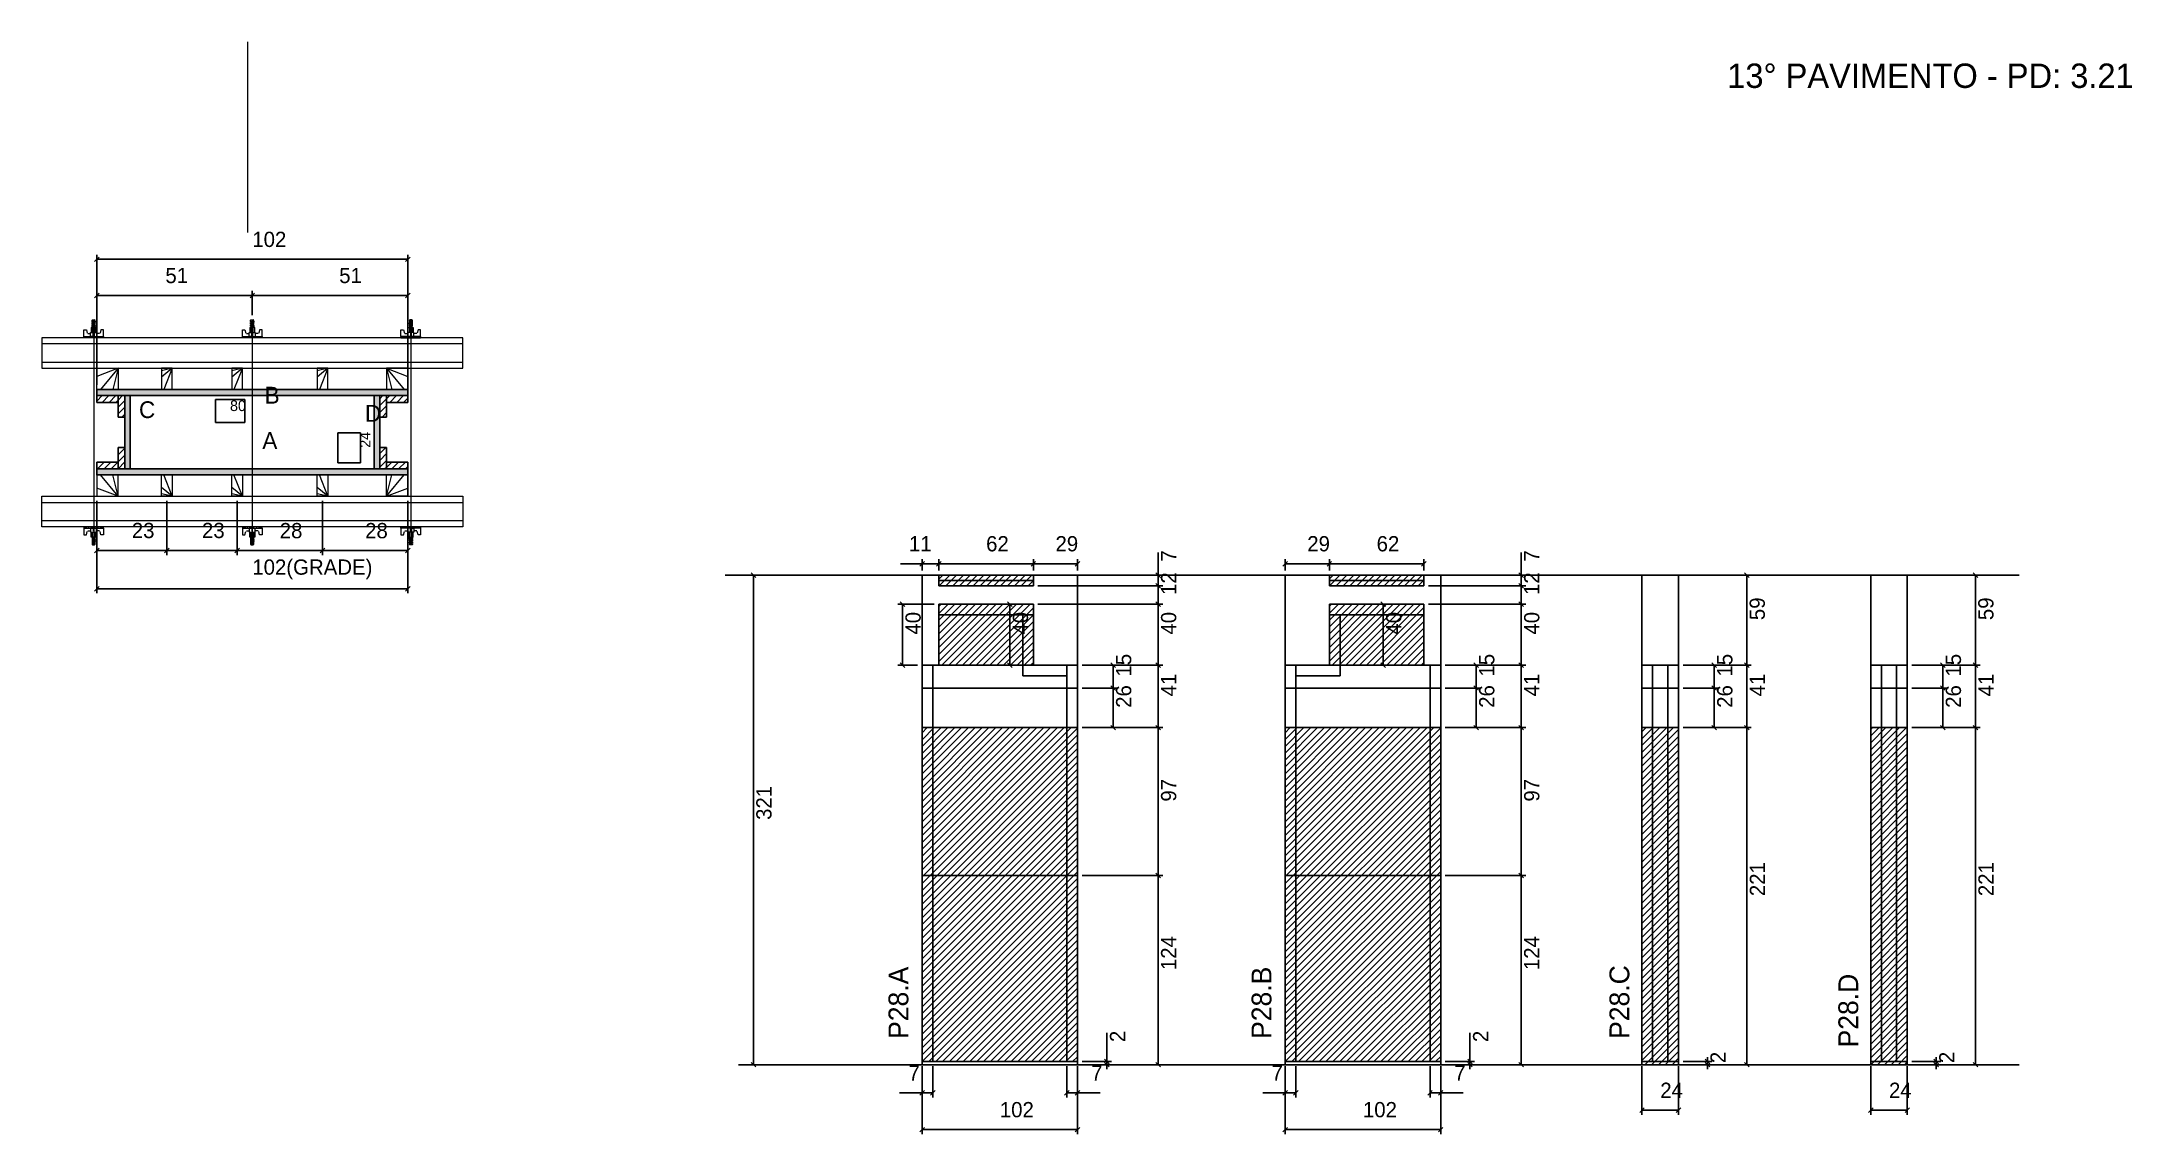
# Model space of a CAD drawing. Header units: metres. Extents: x 2891 to 4262, y 2954 to 3670.
import ezdxf

# ---------------------------------------------------------------- set-up
doc = ezdxf.new("R2010")
doc.units = ezdxf.units.M
for name, color, linetype in [('CHAPA', 7, 'Continuous'), ('COTA', 7, 'Continuous'), ('Hachura', 7, 'Continuous'), ('Madeira', 7, 'Continuous'), ('NIVEL 2° PAV.', 7, 'Continuous'), ('NOMENCLATURA', 7, 'Continuous'), ('Nível', 7, 'Continuous'), ('Painéis', 7, 'Continuous'), ('Perfil Metálico', 7, 'Continuous'), ('SARR_2.2x7', 7, 'Continuous'), ('SARRAFO', 7, 'Continuous'), ('Texto Seção', 7, 'Continuous'), ('TEXTO_GERAL', 7, 'Continuous')]:
    doc.layers.add(name, color=color, linetype=linetype)

msp = doc.modelspace()

# ---------------------------------------------------------------- texts
at = {"color": 240, "lineweight": 25}
for s, p in [('7', (3873, 3329.1)), ('12', (3873, 3307.2))]:
    msp.add_text(s, height=10, rotation=90, dxfattribs=at).set_placement(p)
at = {"layer": 'COTA', "color": 241, "lineweight": 25}
for s, p in [('102', (3029, 3535.4)), ('51', (2972, 3511.7)), ('51', (3086, 3511.7)), ('23', (2950, 3344.5)), ('23', (2996, 3344.5)), ('28', (3047, 3344.4)), ('28', (3103, 3344.4)), ('102(GRADE)', (3029, 3320.5))]:
    msp.add_text(s, height=10, dxfattribs=at).set_placement(p)
at = {"layer": 'COTA', "color": 1, "lineweight": 25}
msp.add_text('80', height=7, dxfattribs=at).set_placement((3014.4, 3427.8))
msp.add_text('24', height=7, rotation=90, dxfattribs=at).set_placement((3106.5, 3403.7))
at = {"layer": 'COTA', "color": 240, "lineweight": 25}
for s, p in [('11', (3459.6, 3335.8)), ('62', (3510.2, 3335.8)), ('29', (3555.7, 3335.8)), ('29', (3720.8, 3335.8)), ('62', (3766.3, 3335.8)), ('7', (3459.3, 2988.8)), ('7', (3579.1, 2988.8)), ('7', (3697.4, 2988.8)), ('7', (3817.2, 2988.8)), ('102', (3519.2, 2964.7)), ('102', (3757.3, 2964.7)), ('24', (3952.3, 2977.4)), ('24', (4102.3, 2977.4))]:
    msp.add_text(s, height=10, dxfattribs=at).set_placement(p)
for s, p in [('7', (3634.9, 3329.1)), ('12', (3634.9, 3307.2)), ('59', (4020.9, 3290.7)), ('59', (4170.8, 3290.7)), ('40', (3467.3, 3281.2)), ('40', (3537.7, 3281.2)), ('40', (3634.9, 3281.2)), ('40', (3782.5, 3281.2)), ('40', (3873, 3281.2)), ('97', (3634.9, 3171.7)), ('97', (3873, 3171.7)), ('221', (4021, 3109.7)), ('221', (4170.9, 3109.7)), ('124', (3634.9, 3061.2)), ('124', (3873, 3061.2)), ('2', (3601.4, 3014)), ('2', (3839.5, 3014)), ('2', (3995.2, 3000.2)), ('2', (4145.2, 3000.2))]:
    msp.add_text(s, height=10, rotation=90, dxfattribs=at).set_placement(p)
at = {"layer": 'NIVEL 2° PAV.', "color": 240, "lineweight": 25}
msp.add_text('321', height=10, rotation=90, dxfattribs=at).set_placement((3369.5, 3159.7))
at = {"layer": 'NOMENCLATURA', "color": 2, "lineweight": 25}
msp.add_text('13° PAVIMENTO - PD: 3.21', height=16, dxfattribs=at).set_placement((3996.2, 3639.7))
at = {"layer": 'Painéis', "color": 240, "lineweight": 25}
for s, p in [('15', (3605.4, 3253.7)), ('15', (3843.5, 3253.7)), ('15', (3999.6, 3253.7)), ('15', (4149.5, 3253.7)), ('41', (3634.9, 3240.7)), ('41', (3873, 3240.7)), ('41', (4020.9, 3240.7)), ('41', (4170.9, 3240.7)), ('26', (3605.4, 3233.2)), ('26', (3843.5, 3233.2)), ('26', (3999.6, 3233.2)), ('26', (4149.5, 3233.2))]:
    msp.add_text(s, height=10, rotation=90, dxfattribs=at).set_placement(p)
at = {"layer": 'Texto Seção', "color": 7, "lineweight": 15}
for s, p in [('P28.A', (3459.2, 3016.1)), ('P28.B', (3697.3, 3016.1)), ('P28.C', (3932, 3016.1)), ('P28.D', (4082.1, 3010.5))]:
    msp.add_text(s, height=13, rotation=90, dxfattribs=at).set_placement(p)
at = {"layer": 'TEXTO_GERAL', "color": 7, "lineweight": 25}
for s, p in [('B', (3037.1, 3432.7)), ('C', (2954.7, 3423.2)), ('D', (3102.9, 3420.8)), ('A', (3035.6, 3403))]:
    msp.add_text(s, height=11, dxfattribs=at).set_placement(p)

# ---------------------------------------------------------------- hatches: boundary and pattern name
at = {"layer": 'COTA'}
h = msp.add_hatch(dxfattribs=at)
h.set_pattern_fill('AR-CONC')
h.paths.add_polyline_path([(3940.3, 3261.2), (3964.3, 3261.2), (3964.3, 3320.2), (3940.3, 3320.2), (3940.3, 3261.2)])
h = msp.add_hatch(dxfattribs=at)
h.set_pattern_fill('AR-CONC')
h.paths.add_polyline_path([(4090.3, 3261.2), (4114.3, 3261.2), (4114.3, 3320.2), (4090.3, 3320.2), (4090.3, 3261.2)])
at = {"layer": 'Hachura'}
h = msp.add_hatch(color=7, dxfattribs=at)
h.dxf.hatch_style = 1
h.paths.add_polyline_path([(2927, 3437.9), (2927, 3441.9), (3131, 3441.9), (3131, 3437.9), (2927, 3437.9)])
h = msp.add_hatch(color=7, dxfattribs=at)
h.dxf.hatch_style = 1
h.paths.add_polyline_path([(2927, 3437.9), (2927, 3441.9), (3131, 3441.9), (3131, 3437.9), (2927, 3437.9)])
h = msp.add_hatch(dxfattribs=at)
h.set_pattern_fill('ANSI31')
h.paths.add_polyline_path([(2941, 3437.9), (2941, 3433.5), (2927, 3433.5), (2927, 3437.9), (2941, 3437.9)])
h = msp.add_hatch(dxfattribs=at)
h.set_pattern_fill('ANSI31')
h.paths.add_polyline_path([(2945.4, 3437.9), (2941, 3437.9), (2941, 3423.9), (2945.4, 3423.9), (2945.4, 3437.9)])
h = msp.add_hatch(color=7, dxfattribs=at)
h.dxf.hatch_style = 1
h.paths.add_polyline_path([(2949, 3437.9), (2945.4, 3437.9), (2945.4, 3389.9), (2949, 3389.9), (2949, 3437.9)])
h = msp.add_hatch(color=7, dxfattribs=at)
h.dxf.hatch_style = 1
h.paths.add_polyline_path([(2949, 3437.9), (2945.4, 3437.9), (2945.4, 3389.9), (2949, 3389.9), (2949, 3437.9)])
h = msp.add_hatch(color=7, dxfattribs=at)
h.dxf.hatch_style = 1
h.paths.add_polyline_path([(3112.6, 3437.9), (3109, 3437.9), (3109, 3389.9), (3112.6, 3389.9), (3112.6, 3437.9)])
h = msp.add_hatch(color=7, dxfattribs=at)
h.dxf.hatch_style = 1
h.paths.add_polyline_path([(3112.6, 3437.9), (3109, 3437.9), (3109, 3389.9), (3112.6, 3389.9), (3112.6, 3437.9)])
h = msp.add_hatch(dxfattribs=at)
h.set_pattern_fill('ANSI31')
h.paths.add_polyline_path([(3117, 3437.9), (3112.6, 3437.9), (3112.6, 3423.9), (3117, 3423.9), (3117, 3437.9)])
h = msp.add_hatch(dxfattribs=at)
h.set_pattern_fill('ANSI31')
h.paths.add_polyline_path([(3117, 3437.9), (3117, 3433.5), (3131, 3433.5), (3131, 3437.9), (3117, 3437.9)])
h = msp.add_hatch(dxfattribs=at)
h.set_pattern_fill('ANSI31')
h.paths.add_polyline_path([(2945.4, 3389.9), (2941, 3389.9), (2941, 3403.9), (2945.4, 3403.9), (2945.4, 3389.9)])
h = msp.add_hatch(dxfattribs=at)
h.set_pattern_fill('ANSI31')
h.paths.add_polyline_path([(3117, 3389.9), (3112.6, 3389.9), (3112.6, 3403.9), (3117, 3403.9), (3117, 3389.9)])
h = msp.add_hatch(dxfattribs=at)
h.set_pattern_fill('ANSI31')
h.paths.add_polyline_path([(2941, 3389.9), (2941, 3394.3), (2927, 3394.3), (2927, 3389.9), (2941, 3389.9)])
h = msp.add_hatch(color=7, dxfattribs=at)
h.dxf.hatch_style = 1
h.paths.add_polyline_path([(2927, 3389.9), (2927, 3385.9), (3131, 3385.9), (3131, 3389.9), (2927, 3389.9)])
h = msp.add_hatch(color=7, dxfattribs=at)
h.dxf.hatch_style = 1
h.paths.add_polyline_path([(2927, 3389.9), (2927, 3385.9), (3131, 3385.9), (3131, 3389.9), (2927, 3389.9)])
h = msp.add_hatch(dxfattribs=at)
h.set_pattern_fill('ANSI31')
h.paths.add_polyline_path([(3117, 3389.9), (3117, 3394.3), (3131, 3394.3), (3131, 3389.9), (3117, 3389.9)])
h = msp.add_hatch(dxfattribs=at)
h.set_pattern_fill('ANSI31')
h.paths.add_polyline_path([(3570.2, 3123.2), (3468.2, 3123.2), (3468.2, 3001.2), (3570.2, 3001.2), (3570.2, 3123.2)])
h.paths.add_polyline_path([(3541.2, 3313.2), (3541.2, 3320.2), (3479.2, 3320.2), (3479.2, 3313.2), (3541.2, 3313.2)])
h.paths.add_polyline_path([(3570.2, 3220.2), (3468.2, 3220.2), (3468.2, 3123.2), (3570.2, 3123.2), (3570.2, 3220.2)])
h.paths.add_polyline_path([(3479.2, 3261.2), (3541.2, 3261.2), (3541.2, 3301.2), (3479.2, 3301.2), (3479.2, 3261.2)])
h = msp.add_hatch(dxfattribs=at)
h.set_pattern_fill('ANSI31')
h.paths.add_polyline_path([(3706.3, 3123.2), (3808.3, 3123.2), (3808.3, 3001.2), (3706.3, 3001.2), (3706.3, 3123.2)])
h.paths.add_polyline_path([(3735.3, 3313.2), (3735.3, 3320.2), (3797.3, 3320.2), (3797.3, 3313.2), (3735.3, 3313.2)])
h.paths.add_polyline_path([(3808.3, 3220.2), (3706.3, 3220.2), (3706.3, 3123.2), (3808.3, 3123.2), (3808.3, 3220.2)])
h.paths.add_polyline_path([(3735.3, 3261.2), (3797.3, 3261.2), (3797.3, 3301.2), (3735.3, 3301.2), (3735.3, 3261.2)])
h = msp.add_hatch(dxfattribs=at)
h.set_pattern_fill('ANSI31')
h.paths.add_polyline_path([(3964.3, 3220.2), (3940.3, 3220.2), (3940.3, 2999.2), (3964.3, 2999.2), (3964.3, 3220.2)])
h = msp.add_hatch(dxfattribs=at)
h.set_pattern_fill('ANSI31')
h.paths.add_polyline_path([(4114.3, 3220.2), (4090.3, 3220.2), (4090.3, 2999.2), (4114.3, 2999.2), (4114.3, 3220.2)])

# ---------------------------------------------------------------- linework, layer by layer
at = {"color": 4, "lineweight": 25}
for p, q in [((3861.1, 3320.2), (3861.1, 3335)), ((3811.3, 3320.2), (3864.1, 3320.2)), ((3861.1, 3313.2), (3861.1, 3320.2)), ((3800.3, 3313.2), (3864.1, 3313.2)), ((3800.3, 3313.2), (3864.1, 3313.2)), ((3861.1, 3301.2), (3861.1, 3313.2)), ((3800.3, 3301.2), (3864.1, 3301.2))]:
    msp.add_line(p, q, dxfattribs=at)
at = {"color": 0, "lineweight": 25}
for p, q in [((3862.6, 3318.7), (3859.6, 3321.7)), ((3862.6, 3311.7), (3859.6, 3314.7)), ((3859.6, 3314.7), (3862.6, 3311.7)), ((3859.6, 3302.7), (3862.6, 3299.7))]:
    msp.add_line(p, q, dxfattribs=at)
at = {"layer": 'CHAPA', "color": 1, "lineweight": 25}
for points in [[(2927, 3437.9), (2927, 3441.9), (3131, 3441.9), (3131, 3437.9)], [(2927, 3437.9), (2927, 3441.9), (3131, 3441.9), (3131, 3437.9)], [(2949, 3437.9), (2945.4, 3437.9), (2945.4, 3389.9), (2949, 3389.9)], [(2949, 3437.9), (2945.4, 3437.9), (2945.4, 3389.9), (2949, 3389.9)], [(3112.6, 3437.9), (3109, 3437.9), (3109, 3389.9), (3112.6, 3389.9)], [(3112.6, 3437.9), (3109, 3437.9), (3109, 3389.9), (3112.6, 3389.9)], [(2927, 3389.9), (2927, 3385.9), (3131, 3385.9), (3131, 3389.9)], [(2927, 3389.9), (2927, 3385.9), (3131, 3385.9), (3131, 3389.9)]]:
    msp.add_lwpolyline(points, close=True, dxfattribs=at)
at = {"layer": 'COTA', "color": 0, "lineweight": 25}
for p, q in [((2928.5, 3528.8), (2925.5, 3525.8)), ((3129.5, 3525.8), (3132.5, 3528.8)), ((2928.5, 3505.1), (2925.5, 3502.1)), ((3030.5, 3505.1), (3027.5, 3502.1)), ((3027.5, 3502.1), (3030.5, 3505.1)), ((3129.5, 3502.1), (3132.5, 3505.1)), ((2928.5, 3337.8), (2925.5, 3334.8)), ((2971.5, 3334.8), (2974.5, 3337.8)), ((2974.5, 3337.8), (2971.5, 3334.8)), ((3017.5, 3334.8), (3020.5, 3337.8)), ((3020.5, 3337.8), (3017.5, 3334.8)), ((3073.5, 3334.8), (3076.5, 3337.8)), ((3076.5, 3337.8), (3073.5, 3334.8)), ((3129.5, 3334.8), (3132.5, 3337.8)), ((3469.7, 3329.2), (3466.7, 3326.2)), ((3477.7, 3326.2), (3480.7, 3329.2)), ((3480.7, 3329.2), (3477.7, 3326.2)), ((3539.7, 3326.2), (3542.7, 3329.2)), ((3542.7, 3329.2), (3539.7, 3326.2)), ((3568.7, 3326.2), (3571.7, 3329.2)), ((3624.5, 3318.7), (3621.5, 3321.7)), ((3707.8, 3329.2), (3704.8, 3326.2)), ((3733.8, 3326.2), (3736.8, 3329.2)), ((3736.8, 3329.2), (3733.8, 3326.2)), ((3795.8, 3326.2), (3798.8, 3329.2)), ((4010.5, 3318.7), (4007.5, 3321.7)), ((4160.5, 3318.7), (4157.5, 3321.7)), ((2928.5, 3312.8), (2925.5, 3309.8)), ((3129.5, 3309.8), (3132.5, 3312.8)), ((3624.5, 3311.7), (3621.5, 3314.7)), ((3621.5, 3314.7), (3624.5, 3311.7)), ((3456.9, 3299.7), (3453.9, 3302.7)), ((3527.3, 3299.7), (3524.3, 3302.7)), ((3624.5, 3299.7), (3621.5, 3302.7)), ((3621.5, 3302.7), (3624.5, 3299.7)), ((3772.1, 3299.7), (3769.1, 3302.7)), ((3862.6, 3299.7), (3859.6, 3302.7)), ((3453.9, 3262.7), (3456.9, 3259.7)), ((3524.3, 3262.7), (3527.3, 3259.7)), ((3621.5, 3262.7), (3624.5, 3259.7)), ((3769.1, 3262.7), (3772.1, 3259.7)), ((3859.6, 3262.7), (3862.6, 3259.7)), ((4007.5, 3262.7), (4010.5, 3259.7)), ((4157.5, 3262.7), (4160.5, 3259.7)), ((3624.5, 3218.7), (3621.5, 3221.7)), ((3862.6, 3218.7), (3859.6, 3221.7)), ((4010.5, 3218.7), (4007.5, 3221.7)), ((4160.5, 3218.7), (4157.5, 3221.7)), ((3621.5, 3124.7), (3624.5, 3121.7)), ((3624.5, 3121.7), (3621.5, 3124.7)), ((3859.6, 3124.7), (3862.6, 3121.7)), ((3862.6, 3121.7), (3859.6, 3124.7)), ((3587.9, 3002.7), (3590.9, 2999.7)), ((3826, 3002.7), (3829, 2999.7)), ((3981.7, 3002.7), (3984.7, 2999.7)), ((4131.7, 3002.7), (4134.7, 2999.7)), ((3590.9, 2997.7), (3587.9, 3000.7)), ((3621.5, 3000.7), (3624.5, 2997.7)), ((3829, 2997.7), (3826, 3000.7)), ((3859.6, 3000.7), (3862.6, 2997.7)), ((3984.7, 2997.7), (3981.7, 3000.7)), ((4007.5, 3000.7), (4010.5, 2997.7)), ((4134.7, 2997.7), (4131.7, 3000.7)), ((4157.5, 3000.7), (4160.5, 2997.7)), ((3469.7, 2982.2), (3466.7, 2979.2)), ((3473.7, 2979.2), (3476.7, 2982.2)), ((3564.7, 2982.2), (3561.7, 2979.2)), ((3568.7, 2979.2), (3571.7, 2982.2)), ((3707.8, 2982.2), (3704.8, 2979.2)), ((3711.8, 2979.2), (3714.8, 2982.2)), ((3802.8, 2982.2), (3799.8, 2979.2)), ((3806.8, 2979.2), (3809.8, 2982.2)), ((3941.8, 2970.8), (3938.8, 2967.8)), ((3962.8, 2967.8), (3965.8, 2970.8)), ((4091.8, 2970.8), (4088.8, 2967.8)), ((4112.8, 2967.8), (4115.8, 2970.8)), ((3469.7, 2958.1), (3466.7, 2955.1)), ((3568.7, 2955.1), (3571.7, 2958.1)), ((3707.8, 2958.1), (3704.8, 2955.1)), ((3806.8, 2955.1), (3809.8, 2958.1))]:
    msp.add_line(p, q, dxfattribs=at)
at = {"layer": 'COTA', "color": 241, "lineweight": 25}
for p, q in [((2927, 3444.9), (2927, 3530.3)), ((3131, 3527.3), (2927, 3527.3)), ((3131, 3444.9), (3131, 3530.3)), ((2927, 3478.9), (2927, 3506.6)), ((2927, 3503.6), (3029, 3503.6)), ((3029, 3490.7), (3029, 3506.6)), ((3029, 3490.7), (3029, 3506.6)), ((3131, 3503.6), (3029, 3503.6)), ((3131, 3478.9), (3131, 3506.6)), ((2927, 3368.9), (2927, 3308.3)), ((2927, 3368.9), (2927, 3333.3)), ((2973, 3368.9), (2973, 3333.3)), ((2973, 3368.9), (2973, 3333.3)), ((3019, 3368.9), (3019, 3333.3)), ((3019, 3368.9), (3019, 3333.3)), ((3075, 3368.9), (3075, 3333.3)), ((3075, 3368.9), (3075, 3333.3)), ((3131, 3368.9), (3131, 3308.3)), ((3131, 3368.9), (3131, 3333.3)), ((2927, 3336.3), (2973, 3336.3)), ((2973, 3336.3), (3019, 3336.3)), ((3019, 3336.3), (3075, 3336.3)), ((3075, 3336.3), (3131, 3336.3)), ((3570.2, 3320.2), (3468.2, 3320.2)), ((3468.2, 3261.2), (3468.2, 3320.2)), ((3570.2, 3261.2), (3570.2, 3320.2)), ((3706.3, 3261.2), (3706.3, 3320.2)), ((3735.3, 3320.2), (3706.3, 3320.2)), ((3797.3, 3320.2), (3808.3, 3320.2)), ((3808.3, 3261.2), (3808.3, 3320.2)), ((3131, 3311.3), (2927, 3311.3))]:
    msp.add_line(p, q, dxfattribs=at)
at = {"layer": 'COTA', "color": 180, "lineweight": 25}
for p, q in [((3024.1, 3435.3), (3004.8, 3435.3)), ((3004.8, 3435.3), (3004.8, 3420.3)), ((3024.1, 3420.3), (3024.1, 3435.3)), ((3004.8, 3420.3), (3024.1, 3420.3)), ((3100, 3413.6), (3085, 3413.6)), ((3085, 3413.6), (3085, 3393.9)), ((3100, 3393.9), (3100, 3413.6)), ((3085, 3393.9), (3100, 3393.9))]:
    msp.add_line(p, q, dxfattribs=at)
at = {"layer": 'COTA', "color": 4, "lineweight": 25}
for p, q in [((3623, 3320.2), (3623, 3335)), ((3468.2, 3327.7), (3454.1, 3327.7)), ((3468.2, 3323.2), (3468.2, 3330.7)), ((3479.2, 3327.7), (3468.2, 3327.7)), ((3479.2, 3323.2), (3479.2, 3330.7)), ((3479.2, 3323.2), (3479.2, 3330.7)), ((3541.2, 3327.7), (3479.2, 3327.7)), ((3541.2, 3323.2), (3541.2, 3330.7)), ((3541.2, 3323.2), (3541.2, 3330.7)), ((3541.2, 3327.7), (3570.2, 3327.7)), ((3570.2, 3323.2), (3570.2, 3330.7)), ((3573.2, 3320.2), (3626, 3320.2)), ((3623, 3313.2), (3623, 3320.2)), ((3706.3, 3323.2), (3706.3, 3330.7)), ((3735.3, 3327.7), (3706.3, 3327.7)), ((3735.3, 3323.2), (3735.3, 3330.7)), ((3735.3, 3323.2), (3735.3, 3330.7)), ((3735.3, 3327.7), (3797.3, 3327.7)), ((3797.3, 3323.2), (3797.3, 3330.7)), ((3967.3, 3320.2), (4012, 3320.2)), ((4009, 3261.2), (4009, 3320.2)), ((4117.3, 3320.2), (4162, 3320.2)), ((4159, 3261.2), (4159, 3320.2)), ((3544.2, 3313.2), (3626, 3313.2)), ((3544.2, 3313.2), (3626, 3313.2)), ((3623, 3301.2), (3623, 3313.2)), ((3476.2, 3301.2), (3452.4, 3301.2)), ((3455.4, 3261.2), (3455.4, 3301.2)), ((3538.2, 3301.2), (3522.8, 3301.2)), ((3525.8, 3301.2), (3525.8, 3261.2)), ((3544.2, 3301.2), (3626, 3301.2)), ((3544.2, 3301.2), (3626, 3301.2)), ((3623, 3261.2), (3623, 3301.2)), ((3738.3, 3301.2), (3773.6, 3301.2)), ((3770.6, 3301.2), (3770.6, 3261.2)), ((3800.3, 3301.2), (3864.1, 3301.2)), ((3861.1, 3261.2), (3861.1, 3301.2)), ((3465.2, 3261.2), (3452.4, 3261.2)), ((3531.2, 3261.2), (3522.8, 3261.2)), ((3573.2, 3261.2), (3626, 3261.2)), ((3745.3, 3261.2), (3773.6, 3261.2)), ((3811.3, 3261.2), (3864.1, 3261.2)), ((3967.3, 3261.2), (4012, 3261.2)), ((4117.3, 3261.2), (4162, 3261.2)), ((3573.2, 3220.2), (3626, 3220.2)), ((3623, 3123.2), (3623, 3220.2)), ((3811.3, 3220.2), (3864.1, 3220.2)), ((3861.1, 3123.2), (3861.1, 3220.2)), ((3967.3, 3220.2), (4012, 3220.2)), ((4009, 3220.2), (4009, 2999.2)), ((4117.3, 3220.2), (4162, 3220.2)), ((4159, 3220.2), (4159, 2999.2)), ((3573.2, 3123.2), (3626, 3123.2)), ((3573.2, 3123.2), (3626, 3123.2)), ((3623, 2999.2), (3623, 3123.2)), ((3811.3, 3123.2), (3864.1, 3123.2)), ((3811.3, 3123.2), (3864.1, 3123.2)), ((3861.1, 2999.2), (3861.1, 3123.2)), ((3589.4, 3001.2), (3589.4, 3020)), ((3827.5, 3001.2), (3827.5, 3020)), ((3983.2, 3001.2), (3983.2, 3004.2)), ((4133.2, 3001.2), (4133.2, 3004.2)), ((3468.2, 2998.2), (3468.2, 2953.6)), ((3468.2, 2996.2), (3468.2, 2977.7)), ((3475.2, 2998.2), (3475.2, 2977.7)), ((3563.2, 2998.2), (3563.2, 2977.7)), ((3570.2, 2998.2), (3570.2, 2953.6)), ((3570.2, 2996.2), (3570.2, 2977.7)), ((3573.2, 3001.2), (3592.4, 3001.2)), ((3573.2, 2999.2), (3592.4, 2999.2)), ((3573.2, 2999.2), (3626, 2999.2)), ((3589.4, 2999.2), (3589.4, 3001.2)), ((3589.4, 2999.2), (3589.4, 2996.2)), ((3706.3, 2998.2), (3706.3, 2953.6)), ((3706.3, 2996.2), (3706.3, 2977.7)), ((3713.3, 2998.2), (3713.3, 2977.7)), ((3801.3, 2998.2), (3801.3, 2977.7)), ((3808.3, 2998.2), (3808.3, 2953.6)), ((3808.3, 2996.2), (3808.3, 2977.7)), ((3811.3, 3001.2), (3830.5, 3001.2)), ((3811.3, 2999.2), (3830.5, 2999.2)), ((3811.3, 2999.2), (3864.1, 2999.2)), ((3827.5, 2999.2), (3827.5, 3001.2)), ((3827.5, 2999.2), (3827.5, 2996.2)), ((3940.3, 2998.2), (3940.3, 2966.3)), ((3964.3, 2998.2), (3964.3, 2966.3)), ((3967.3, 3001.2), (3986.2, 3001.2)), ((3967.3, 2999.2), (3986.2, 2999.2)), ((3967.3, 2999.2), (4012, 2999.2)), ((3983.2, 2999.2), (3983.2, 3001.2)), ((3983.2, 2999.2), (3983.2, 2996.2)), ((4090.3, 2998.2), (4090.3, 2966.3)), ((4114.3, 2998.2), (4114.3, 2966.3)), ((4117.3, 3001.2), (4136.2, 3001.2)), ((4117.3, 2999.2), (4136.2, 2999.2)), ((4117.3, 2999.2), (4162, 2999.2)), ((4133.2, 2999.2), (4133.2, 3001.2)), ((4133.2, 2999.2), (4133.2, 2996.2)), ((3468.2, 2980.7), (3453.5, 2980.7)), ((3475.2, 2980.7), (3468.2, 2980.7)), ((3563.2, 2980.7), (3570.2, 2980.7)), ((3570.2, 2980.7), (3584.9, 2980.7)), ((3706.3, 2980.7), (3691.6, 2980.7)), ((3713.3, 2980.7), (3706.3, 2980.7)), ((3801.3, 2980.7), (3808.3, 2980.7)), ((3808.3, 2980.7), (3823, 2980.7)), ((3940.3, 2969.3), (3964.3, 2969.3)), ((4090.3, 2969.3), (4114.3, 2969.3)), ((3570.2, 2956.6), (3468.2, 2956.6)), ((3706.3, 2956.6), (3808.3, 2956.6))]:
    msp.add_line(p, q, dxfattribs=at)
at = {"layer": 'COTA', "color": 241, "lineweight": 25}
for points in [[(3964.3, 3261.2), (3964.3, 3320.2), (3940.3, 3320.2), (3940.3, 3261.2)], [(4114.3, 3261.2), (4114.3, 3320.2), (4090.3, 3320.2), (4090.3, 3261.2)]]:
    msp.add_lwpolyline(points, dxfattribs=at)
at = {"layer": 'Hachura', "color": 0, "lineweight": 9}
for p, q in [((2926.6, 3482.6), (2923.3, 3482.6)), ((2923.3, 3482.6), (2923.3, 3479.4)), ((2926.6, 3482.5), (2923.3, 3482.5)), ((2926, 3485.6), (2923.8, 3486.7)), ((2926, 3484.5), (2923.8, 3485.5)), ((2926, 3483.3), (2923.8, 3484.4)), ((2925.1, 3482.6), (2923.8, 3483.2)), ((2923.9, 3487.4), (2924.3, 3487.7)), ((2923.9, 3487), (2923.9, 3487.4)), ((2925.9, 3487.4), (2923.9, 3487.4)), ((2923.9, 3487), (2925.9, 3486.1)), ((2923.9, 3487), (2926, 3485.9)), ((2923.9, 3487), (2925.9, 3486.1)), ((2923.9, 3485.9), (2923.9, 3486.5)), ((2925.9, 3485.6), (2923.9, 3486.5)), ((2923.9, 3485.9), (2925.9, 3484.9)), ((2923.9, 3485.8), (2926, 3484.7)), ((2923.9, 3484.7), (2923.9, 3485.4)), ((2925.9, 3484.4), (2923.9, 3485.4)), ((2923.9, 3485.2), (2923.9, 3485.4)), ((2923.9, 3484.7), (2925.9, 3483.8)), ((2923.9, 3484.6), (2926, 3483.5)), ((2923.9, 3483.6), (2923.9, 3484.2)), ((2925.9, 3483.2), (2923.9, 3484.2)), ((2923.9, 3483.6), (2925.9, 3482.6)), ((2924.8, 3482.6), (2923.9, 3483)), ((2923.9, 3482.6), (2923.9, 3483)), ((2924.3, 3487.7), (2925.5, 3487.7)), ((2924.3, 3482.6), (2924.3, 3479.4)), ((2925.9, 3486.7), (2924.6, 3487.4)), ((2926, 3486.8), (2924.8, 3487.4)), ((2925.4, 3487.4), (2926, 3487)), ((2925.9, 3487.4), (2925.5, 3487.7)), ((2925.6, 3487.4), (2925.9, 3487.2)), ((2925.9, 3486.7), (2925.9, 3486.1)), ((2925.9, 3484.9), (2925.9, 3485.6)), ((2925.9, 3484.2), (2925.9, 3484.4)), ((2925.9, 3484.2), (2925.9, 3483.8)), ((2925.9, 3483.2), (2925.9, 3482.6)), ((2925.9, 3482.6), (2925.9, 3479.4)), ((2926.6, 3479.4), (2926.6, 3482.6)), ((3030.6, 3482.6), (3027.3, 3482.6)), ((3027.3, 3482.6), (3027.3, 3479.4)), ((3030.6, 3482.5), (3027.3, 3482.5)), ((3030, 3485.6), (3027.8, 3486.7)), ((3030, 3484.5), (3027.8, 3485.5)), ((3030, 3483.3), (3027.8, 3484.4)), ((3029.1, 3482.6), (3027.8, 3483.2)), ((3027.9, 3487.4), (3028.3, 3487.7)), ((3027.9, 3487), (3027.9, 3487.4)), ((3029.9, 3487.4), (3027.9, 3487.4)), ((3027.9, 3487), (3029.9, 3486.1)), ((3027.9, 3487), (3030, 3485.9)), ((3027.9, 3487), (3029.9, 3486.1)), ((3027.9, 3485.9), (3027.9, 3486.5)), ((3029.9, 3485.6), (3027.9, 3486.5)), ((3027.9, 3485.9), (3029.9, 3484.9)), ((3027.9, 3485.8), (3030, 3484.7)), ((3027.9, 3484.7), (3027.9, 3485.4)), ((3029.9, 3484.4), (3027.9, 3485.4)), ((3027.9, 3485.2), (3027.9, 3485.4)), ((3027.9, 3484.7), (3029.9, 3483.8)), ((3027.9, 3484.6), (3030, 3483.5)), ((3027.9, 3483.6), (3027.9, 3484.2)), ((3029.9, 3483.2), (3027.9, 3484.2)), ((3027.9, 3483.6), (3029.9, 3482.6)), ((3028.8, 3482.6), (3027.9, 3483)), ((3027.9, 3482.6), (3027.9, 3483)), ((3028.3, 3487.7), (3029.5, 3487.7)), ((3028.3, 3482.6), (3028.3, 3479.4)), ((3029.9, 3486.7), (3028.6, 3487.4)), ((3030, 3486.8), (3028.8, 3487.4)), ((3029.4, 3487.4), (3030, 3487)), ((3029.9, 3487.4), (3029.5, 3487.7)), ((3029.6, 3487.4), (3029.9, 3487.2)), ((3029.9, 3486.7), (3029.9, 3486.1)), ((3029.9, 3484.9), (3029.9, 3485.6)), ((3029.9, 3484.2), (3029.9, 3484.4)), ((3029.9, 3484.2), (3029.9, 3483.8)), ((3029.9, 3483.2), (3029.9, 3482.6)), ((3029.9, 3482.6), (3029.9, 3479.4)), ((3030.6, 3479.4), (3030.6, 3482.6)), ((3131.3, 3482.6), (3134.6, 3482.6)), ((3131.3, 3479.4), (3131.3, 3482.6)), ((3131.3, 3482.5), (3134.6, 3482.5)), ((3132.6, 3487.4), (3131.9, 3487)), ((3134.1, 3487), (3131.9, 3485.9)), ((3134.1, 3485.8), (3131.9, 3484.7)), ((3134.1, 3484.6), (3131.9, 3483.5)), ((3132, 3486.8), (3133.1, 3487.4)), ((3132, 3485.6), (3134.1, 3486.7)), ((3132, 3484.5), (3134.1, 3485.5)), ((3132, 3483.3), (3134.1, 3484.4)), ((3132.1, 3487.4), (3132.4, 3487.7)), ((3132.3, 3487.4), (3132.1, 3487.2)), ((3132.1, 3486.7), (3133.4, 3487.4)), ((3132.1, 3487.4), (3134, 3487.4)), ((3134, 3487), (3132.1, 3486.1)), ((3134, 3487), (3132.1, 3486.1)), ((3132.1, 3486.7), (3132.1, 3486.1)), ((3132.1, 3485.6), (3134, 3486.5)), ((3134, 3485.9), (3132.1, 3484.9)), ((3132.1, 3484.9), (3132.1, 3485.6)), ((3132.1, 3484.4), (3134, 3485.4)), ((3134, 3484.7), (3132.1, 3483.8)), ((3132.1, 3484.2), (3132.1, 3484.4)), ((3132.1, 3484.2), (3132.1, 3483.8)), ((3132.1, 3483.2), (3134, 3484.2)), ((3134, 3483.6), (3132.1, 3482.6)), ((3132.1, 3483.2), (3132.1, 3482.6)), ((3132.1, 3482.6), (3132.1, 3479.4)), ((3133.7, 3487.7), (3132.4, 3487.7)), ((3132.8, 3482.6), (3134.1, 3483.2)), ((3133.1, 3482.6), (3134, 3483)), ((3133.6, 3482.6), (3133.6, 3479.4)), ((3134, 3487.4), (3133.7, 3487.7)), ((3134, 3487), (3134, 3487.4)), ((3134, 3485.9), (3134, 3486.5)), ((3134, 3484.7), (3134, 3485.4)), ((3134, 3485.2), (3134, 3485.4)), ((3134, 3483.6), (3134, 3484.2)), ((3134, 3482.6), (3134, 3483)), ((3134.6, 3482.6), (3134.6, 3479.4)), ((2918.5, 3475.9), (2918.5, 3481)), ((2918.5, 3481), (2920.2, 3481)), ((2918.5, 3476.8), (2931.4, 3476.8)), ((2918.5, 3476.8), (2923.7, 3476.8)), ((2931.4, 3475.9), (2918.5, 3475.9)), ((2918.7, 3476.8), (2918.7, 3475.9)), ((2918.9, 3476.8), (2918.9, 3475.9)), ((2919.2, 3476.8), (2919.2, 3475.9)), ((2919.7, 3476.8), (2919.7, 3475.9)), ((2920.2, 3481), (2920.8, 3478.8)), ((2920.5, 3476.8), (2920.5, 3475.9)), ((2921.1, 3478.6), (2923, 3478.6)), ((2921.9, 3476.8), (2921.9, 3475.9)), ((2930.5, 3475.9), (2922.6, 3475.9)), ((2923, 3479.4), (2926.9, 3479.4)), ((2923, 3476.8), (2923, 3479.4)), ((2925, 3476.8), (2923, 3476.8)), ((2923.7, 3476.8), (2924.3, 3476.8)), ((2924, 3476.5), (2924, 3476.7)), ((2924, 3476), (2924, 3476.5)), ((2924.7, 3476.8), (2924.7, 3478.8)), ((2925, 3476.8), (2925, 3475.9)), ((2925.2, 3478.8), (2925.2, 3476.8)), ((2925.9, 3476.7), (2925.9, 3476.2)), ((2926.9, 3479.4), (2926.6, 3479.4)), ((2926.9, 3479.4), (2926.6, 3479.4)), ((2926.9, 3479.4), (2926.9, 3476.8)), ((2928.8, 3478.6), (2926.9, 3478.6)), ((2928, 3476.8), (2928, 3475.9)), ((2929.7, 3481), (2929.2, 3478.8)), ((2929.4, 3476.8), (2929.4, 3475.9)), ((2931.4, 3481), (2929.7, 3481)), ((2930.3, 3476.8), (2930.3, 3475.9)), ((2930.7, 3476.8), (2930.7, 3475.9)), ((2931.1, 3476.8), (2931.1, 3475.9)), ((2931.3, 3476.8), (2931.3, 3475.9)), ((2931.4, 3476.8), (2931.4, 3481)), ((2931.4, 3476.8), (2931.4, 3475.9)), ((3022.5, 3475.9), (3022.5, 3481)), ((3022.5, 3481), (3024.2, 3481)), ((3022.5, 3476.8), (3035.4, 3476.8)), ((3022.5, 3476.8), (3027.7, 3476.8)), ((3035.4, 3475.9), (3022.5, 3475.9)), ((3022.7, 3476.8), (3022.7, 3475.9)), ((3022.9, 3476.8), (3022.9, 3475.9)), ((3023.2, 3476.8), (3023.2, 3475.9)), ((3023.7, 3476.8), (3023.7, 3475.9)), ((3024.2, 3481), (3024.8, 3478.8)), ((3024.5, 3476.8), (3024.5, 3475.9)), ((3025.1, 3478.6), (3027, 3478.6)), ((3025.9, 3476.8), (3025.9, 3475.9)), ((3034.5, 3475.9), (3026.6, 3475.9)), ((3027, 3479.4), (3030.9, 3479.4)), ((3027, 3476.8), (3027, 3479.4)), ((3029, 3476.8), (3027, 3476.8)), ((3027.7, 3476.8), (3028.3, 3476.8)), ((3028, 3476.5), (3028, 3476.7)), ((3028, 3476), (3028, 3476.5)), ((3028.7, 3476.8), (3028.7, 3478.8)), ((3029, 3476.8), (3029, 3475.9)), ((3029.2, 3478.8), (3029.2, 3476.8)), ((3029.9, 3476.7), (3029.9, 3476.2)), ((3030.9, 3479.4), (3030.6, 3479.4)), ((3030.9, 3479.4), (3030.6, 3479.4)), ((3030.9, 3479.4), (3030.9, 3476.8)), ((3032.8, 3478.6), (3030.9, 3478.6)), ((3032, 3476.8), (3032, 3475.9)), ((3033.7, 3481), (3033.2, 3478.8)), ((3033.4, 3476.8), (3033.4, 3475.9)), ((3035.4, 3481), (3033.7, 3481)), ((3034.3, 3476.8), (3034.3, 3475.9)), ((3034.7, 3476.8), (3034.7, 3475.9)), ((3035.1, 3476.8), (3035.1, 3475.9)), ((3035.3, 3476.8), (3035.3, 3475.9)), ((3035.4, 3476.8), (3035.4, 3481)), ((3035.4, 3476.8), (3035.4, 3475.9)), ((3126.5, 3476.8), (3126.5, 3481)), ((3126.5, 3481), (3128.2, 3481)), ((3139.4, 3476.8), (3126.5, 3476.8)), ((3126.5, 3476.8), (3126.5, 3475.9)), ((3126.5, 3475.9), (3139.4, 3475.9)), ((3126.7, 3476.8), (3126.7, 3475.9)), ((3126.9, 3476.8), (3126.9, 3475.9)), ((3127.2, 3476.8), (3127.2, 3475.9)), ((3127.5, 3475.9), (3135.3, 3475.9)), ((3127.7, 3476.8), (3127.7, 3475.9)), ((3128.2, 3481), (3128.8, 3478.8)), ((3128.5, 3476.8), (3128.5, 3475.9)), ((3129.1, 3478.6), (3131, 3478.6)), ((3129.9, 3476.8), (3129.9, 3475.9)), ((3134.9, 3479.4), (3131, 3479.4)), ((3131, 3479.4), (3131, 3476.8)), ((3131, 3479.4), (3131.3, 3479.4)), ((3131, 3479.4), (3131.3, 3479.4)), ((3132, 3476.7), (3132, 3476.2)), ((3132.8, 3478.8), (3132.8, 3476.8)), ((3133, 3476.8), (3134.9, 3476.8)), ((3133, 3476.8), (3133, 3475.9)), ((3133.3, 3476.8), (3133.3, 3478.8)), ((3134.3, 3476.8), (3133.6, 3476.8)), ((3133.9, 3476.5), (3133.9, 3476.7)), ((3133.9, 3476), (3133.9, 3476.5)), ((3139.4, 3476.8), (3134.3, 3476.8)), ((3134.9, 3476.8), (3134.9, 3479.4)), ((3136.8, 3478.6), (3134.9, 3478.6)), ((3136, 3476.8), (3136, 3475.9)), ((3137.7, 3481), (3137.2, 3478.8)), ((3137.4, 3476.8), (3137.4, 3475.9)), ((3139.4, 3481), (3137.7, 3481)), ((3138.3, 3476.8), (3138.3, 3475.9)), ((3138.7, 3476.8), (3138.7, 3475.9)), ((3139.1, 3476.8), (3139.1, 3475.9)), ((3139.3, 3476.8), (3139.3, 3475.9)), ((3139.4, 3475.9), (3139.4, 3481)), ((2931.4, 3351.9), (2918.5, 3351.9)), ((2918.5, 3351.9), (2918.5, 3346.7)), ((2918.5, 3351), (2931.4, 3351)), ((2918.5, 3351), (2923.7, 3351)), ((2918.5, 3346.7), (2920.2, 3346.7)), ((2918.7, 3351), (2918.7, 3351.9)), ((2918.9, 3351), (2918.9, 3351.9)), ((2919.2, 3351), (2919.2, 3351.9)), ((2919.7, 3351), (2919.7, 3351.9)), ((2920.2, 3346.7), (2920.8, 3348.9)), ((2920.5, 3351), (2920.5, 3351.9)), ((2921.1, 3349.2), (2923, 3349.2)), ((2921.9, 3351), (2921.9, 3351.9)), ((2930.5, 3351.9), (2922.6, 3351.9)), ((2925, 3351), (2923, 3351)), ((2923, 3351), (2923, 3348.4)), ((2923, 3348.4), (2926.9, 3348.4)), ((2923.3, 3345.2), (2923.3, 3348.4)), ((2926.6, 3345.2), (2923.3, 3345.2)), ((2926.6, 3345.2), (2923.3, 3345.2)), ((2923.7, 3351), (2924.3, 3351)), ((2925.1, 3345.2), (2923.8, 3344.5)), ((2923.9, 3344.2), (2925.9, 3345.2)), ((2924.8, 3345.2), (2923.9, 3344.7)), ((2923.9, 3345.2), (2923.9, 3344.7)), ((2924, 3351.7), (2924, 3351.3)), ((2924, 3351.3), (2924, 3351.1)), ((2924.3, 3345.2), (2924.3, 3348.4)), ((2924.7, 3351), (2924.7, 3349)), ((2925, 3351), (2925, 3351.9)), ((2925.2, 3349), (2925.2, 3351)), ((2925.9, 3351.1), (2925.9, 3351.5)), ((2925.9, 3345.2), (2925.9, 3348.4)), ((2925.9, 3344.5), (2925.9, 3345.2)), ((2926.6, 3348.4), (2926.6, 3345.2)), ((2926.9, 3348.4), (2926.6, 3348.4)), ((2926.9, 3348.4), (2926.6, 3348.4)), ((2926.9, 3348.4), (2926.9, 3351)), ((2928.8, 3349.2), (2926.9, 3349.2)), ((2928, 3351), (2928, 3351.9)), ((2929.7, 3346.7), (2929.2, 3348.9)), ((2929.4, 3351), (2929.4, 3351.9)), ((2931.4, 3346.7), (2929.7, 3346.7)), ((2930.3, 3351), (2930.3, 3351.9)), ((2930.7, 3351), (2930.7, 3351.9)), ((2931.1, 3351), (2931.1, 3351.9)), ((2931.3, 3351), (2931.3, 3351.9)), ((2931.4, 3351), (2931.4, 3351.9)), ((2931.4, 3351), (2931.4, 3346.7)), ((3035.4, 3351.9), (3022.5, 3351.9)), ((3022.5, 3351.9), (3022.5, 3346.7)), ((3022.5, 3351), (3035.4, 3351)), ((3022.5, 3351), (3027.7, 3351)), ((3022.5, 3346.7), (3024.2, 3346.7)), ((3022.7, 3351), (3022.7, 3351.9)), ((3022.9, 3351), (3022.9, 3351.9)), ((3023.2, 3351), (3023.2, 3351.9)), ((3023.7, 3351), (3023.7, 3351.9)), ((3024.2, 3346.7), (3024.8, 3348.9)), ((3024.5, 3351), (3024.5, 3351.9)), ((3025.1, 3349.2), (3027, 3349.2)), ((3025.9, 3351), (3025.9, 3351.9)), ((3034.5, 3351.9), (3026.6, 3351.9)), ((3029, 3351), (3027, 3351)), ((3027, 3351), (3027, 3348.4)), ((3027, 3348.4), (3030.9, 3348.4)), ((3027.3, 3345.2), (3027.3, 3348.4)), ((3030.6, 3345.2), (3027.3, 3345.2)), ((3030.6, 3345.2), (3027.3, 3345.2)), ((3027.7, 3351), (3028.3, 3351)), ((3029.1, 3345.2), (3027.8, 3344.5)), ((3027.9, 3344.2), (3029.9, 3345.2)), ((3028.8, 3345.2), (3027.9, 3344.7)), ((3027.9, 3345.2), (3027.9, 3344.7)), ((3028, 3351.7), (3028, 3351.3)), ((3028, 3351.3), (3028, 3351.1)), ((3028.3, 3345.2), (3028.3, 3348.4)), ((3028.7, 3351), (3028.7, 3349)), ((3029, 3351), (3029, 3351.9)), ((3029.2, 3349), (3029.2, 3351)), ((3029.9, 3351.1), (3029.9, 3351.5)), ((3029.9, 3345.2), (3029.9, 3348.4)), ((3029.9, 3344.5), (3029.9, 3345.2)), ((3030.6, 3348.4), (3030.6, 3345.2)), ((3030.9, 3348.4), (3030.6, 3348.4)), ((3030.9, 3348.4), (3030.6, 3348.4)), ((3030.9, 3348.4), (3030.9, 3351)), ((3032.8, 3349.2), (3030.9, 3349.2)), ((3032, 3351), (3032, 3351.9)), ((3033.7, 3346.7), (3033.2, 3348.9)), ((3033.4, 3351), (3033.4, 3351.9)), ((3035.4, 3346.7), (3033.7, 3346.7)), ((3034.3, 3351), (3034.3, 3351.9)), ((3034.7, 3351), (3034.7, 3351.9)), ((3035.1, 3351), (3035.1, 3351.9)), ((3035.3, 3351), (3035.3, 3351.9)), ((3035.4, 3351), (3035.4, 3351.9)), ((3035.4, 3351), (3035.4, 3346.7)), ((3126.5, 3351.9), (3139.4, 3351.9)), ((3126.5, 3351), (3126.5, 3351.9)), ((3139.4, 3351), (3126.5, 3351)), ((3126.5, 3351), (3126.5, 3346.7)), ((3126.5, 3346.7), (3128.2, 3346.7)), ((3126.7, 3351), (3126.7, 3351.9)), ((3126.9, 3351), (3126.9, 3351.9)), ((3127.2, 3351), (3127.2, 3351.9)), ((3127.5, 3351.9), (3135.3, 3351.9)), ((3127.7, 3351), (3127.7, 3351.9)), ((3128.2, 3346.7), (3128.8, 3348.9)), ((3128.5, 3351), (3128.5, 3351.9)), ((3129.1, 3349.2), (3131, 3349.2)), ((3129.9, 3351), (3129.9, 3351.9)), ((3131, 3348.4), (3131, 3351)), ((3134.9, 3348.4), (3131, 3348.4)), ((3131, 3348.4), (3131.3, 3348.4)), ((3131, 3348.4), (3131.3, 3348.4)), ((3131.3, 3348.4), (3131.3, 3345.2)), ((3131.3, 3345.2), (3134.6, 3345.2)), ((3131.3, 3345.2), (3134.6, 3345.2)), ((3132, 3351.1), (3132, 3351.5)), ((3132.1, 3345.2), (3132.1, 3348.4)), ((3132.1, 3344.5), (3132.1, 3345.2)), ((3134, 3344.2), (3132.1, 3345.2)), ((3132.8, 3349), (3132.8, 3351)), ((3132.8, 3345.2), (3134.1, 3344.5)), ((3133, 3351), (3133, 3351.9)), ((3133, 3351), (3134.9, 3351)), ((3133.1, 3345.2), (3134, 3344.7)), ((3133.3, 3351), (3133.3, 3349)), ((3134.3, 3351), (3133.6, 3351)), ((3133.6, 3345.2), (3133.6, 3348.4)), ((3133.9, 3351.7), (3133.9, 3351.3)), ((3133.9, 3351.3), (3133.9, 3351.1)), ((3134, 3345.2), (3134, 3344.7)), ((3139.4, 3351), (3134.3, 3351)), ((3134.6, 3345.2), (3134.6, 3348.4)), ((3134.9, 3351), (3134.9, 3348.4)), ((3136.8, 3349.2), (3134.9, 3349.2)), ((3136, 3351), (3136, 3351.9)), ((3137.7, 3346.7), (3137.2, 3348.9)), ((3137.4, 3351), (3137.4, 3351.9)), ((3139.4, 3346.7), (3137.7, 3346.7)), ((3138.3, 3351), (3138.3, 3351.9)), ((3138.7, 3351), (3138.7, 3351.9)), ((3139.1, 3351), (3139.1, 3351.9)), ((3139.3, 3351), (3139.3, 3351.9)), ((3139.4, 3351.9), (3139.4, 3346.7)), ((2926, 3344.5), (2923.8, 3343.4)), ((2926, 3343.3), (2923.8, 3342.2)), ((2926, 3342.1), (2923.8, 3341.1)), ((2925.9, 3344.5), (2923.9, 3343.6)), ((2923.9, 3344.2), (2923.9, 3343.6)), ((2923.9, 3343.1), (2926, 3344.2)), ((2923.9, 3343.1), (2925.9, 3344)), ((2925.9, 3343.4), (2923.9, 3342.4)), ((2923.9, 3343.1), (2923.9, 3342.4)), ((2923.9, 3342), (2926, 3343.1)), ((2923.9, 3341.9), (2925.9, 3342.9)), ((2923.9, 3342.6), (2923.9, 3342.4)), ((2925.9, 3342.2), (2923.9, 3341.2)), ((2923.9, 3341.9), (2923.9, 3341.2)), ((2923.9, 3340.8), (2926, 3341.9)), ((2923.9, 3340.7), (2925.9, 3341.7)), ((2923.9, 3340.7), (2925.9, 3341.7)), ((2923.9, 3340.7), (2923.9, 3340.4)), ((2923.9, 3340.4), (2924.3, 3340.1)), ((2925.9, 3340.4), (2923.9, 3340.4)), ((2924.3, 3340.1), (2925.5, 3340.1)), ((2925.9, 3341.1), (2924.6, 3340.4)), ((2926, 3341), (2924.8, 3340.4)), ((2925.4, 3340.4), (2926, 3340.7)), ((2925.9, 3340.4), (2925.5, 3340.1)), ((2925.6, 3340.4), (2925.9, 3340.5)), ((2925.9, 3343.6), (2925.9, 3344)), ((2925.9, 3343.6), (2925.9, 3343.4)), ((2925.9, 3342.9), (2925.9, 3342.2)), ((2925.9, 3341.1), (2925.9, 3341.7)), ((3030, 3344.5), (3027.8, 3343.4)), ((3030, 3343.3), (3027.8, 3342.2)), ((3030, 3342.1), (3027.8, 3341.1)), ((3029.9, 3344.5), (3027.9, 3343.6)), ((3027.9, 3344.2), (3027.9, 3343.6)), ((3027.9, 3343.1), (3030, 3344.2)), ((3027.9, 3343.1), (3029.9, 3344)), ((3029.9, 3343.4), (3027.9, 3342.4)), ((3027.9, 3343.1), (3027.9, 3342.4)), ((3027.9, 3342), (3030, 3343.1)), ((3027.9, 3341.9), (3029.9, 3342.9)), ((3027.9, 3342.6), (3027.9, 3342.4)), ((3029.9, 3342.2), (3027.9, 3341.2)), ((3027.9, 3341.9), (3027.9, 3341.2)), ((3027.9, 3340.8), (3030, 3341.9)), ((3027.9, 3340.7), (3029.9, 3341.7)), ((3027.9, 3340.7), (3029.9, 3341.7)), ((3027.9, 3340.7), (3027.9, 3340.4)), ((3027.9, 3340.4), (3028.3, 3340.1)), ((3029.9, 3340.4), (3027.9, 3340.4)), ((3028.3, 3340.1), (3029.5, 3340.1)), ((3029.9, 3341.1), (3028.6, 3340.4)), ((3030, 3341), (3028.8, 3340.4)), ((3029.4, 3340.4), (3030, 3340.7)), ((3029.9, 3340.4), (3029.5, 3340.1)), ((3029.6, 3340.4), (3029.9, 3340.5)), ((3029.9, 3343.6), (3029.9, 3344)), ((3029.9, 3343.6), (3029.9, 3343.4)), ((3029.9, 3342.9), (3029.9, 3342.2)), ((3029.9, 3341.1), (3029.9, 3341.7)), ((3134.1, 3343.1), (3131.9, 3344.2)), ((3134.1, 3342), (3131.9, 3343.1)), ((3134.1, 3340.8), (3131.9, 3341.9)), ((3132.6, 3340.4), (3131.9, 3340.7)), ((3132, 3344.5), (3134.1, 3343.4)), ((3132, 3343.3), (3134.1, 3342.2)), ((3132, 3342.1), (3134.1, 3341.1)), ((3132, 3341), (3133.1, 3340.4)), ((3132.1, 3344.5), (3134, 3343.6)), ((3132.1, 3343.6), (3132.1, 3344)), ((3134, 3343.1), (3132.1, 3344)), ((3132.1, 3343.6), (3132.1, 3343.4)), ((3132.1, 3343.4), (3134, 3342.4)), ((3132.1, 3342.9), (3132.1, 3342.2)), ((3134, 3341.9), (3132.1, 3342.9)), ((3132.1, 3342.2), (3134, 3341.2)), ((3134, 3340.7), (3132.1, 3341.7)), ((3132.1, 3341.1), (3132.1, 3341.7)), ((3134, 3340.7), (3132.1, 3341.7)), ((3132.1, 3341.1), (3133.4, 3340.4)), ((3132.3, 3340.4), (3132.1, 3340.5)), ((3132.1, 3340.4), (3132.4, 3340.1)), ((3132.1, 3340.4), (3134, 3340.4)), ((3133.7, 3340.1), (3132.4, 3340.1)), ((3134, 3340.4), (3133.7, 3340.1)), ((3134, 3344.2), (3134, 3343.6)), ((3134, 3343.1), (3134, 3342.4)), ((3134, 3342.6), (3134, 3342.4)), ((3134, 3341.9), (3134, 3341.2)), ((3134, 3340.7), (3134, 3340.4))]:
    msp.add_line(p, q, dxfattribs=at)
at = {"layer": 'Hachura', "color": 251, "lineweight": 9}
for p, q in [((2925, 3486.7), (2925, 3344.9)), ((3029, 3486.7), (3029, 3344.9)), ((3133, 3486.7), (3133, 3344.9))]:
    msp.add_line(p, q, dxfattribs=at)
at = {"layer": 'Madeira', "color": 126, "lineweight": 18}
for p, q in [((2941, 3455.9), (2927, 3450.5)), ((2941, 3455.9), (2929.5, 3441.9)), ((2941, 3455.9), (2937.5, 3441.9)), ((2976.5, 3455.9), (2969.5, 3450.1)), ((2976.5, 3455.9), (2969.5, 3454.2)), ((2976.5, 3455.9), (2971, 3441.9)), ((3022.5, 3455.9), (3015.5, 3450.1)), ((3022.5, 3455.9), (3015.5, 3454.2)), ((3022.5, 3455.9), (3017, 3441.9)), ((3078.5, 3455.9), (3071.5, 3450.1)), ((3078.5, 3455.9), (3071.5, 3454.2)), ((3078.5, 3455.9), (3073, 3441.9)), ((3117, 3455.9), (3128.5, 3441.9)), ((3117, 3455.9), (3120.5, 3441.9)), ((3117, 3455.9), (3131, 3450.5)), ((2941, 3371.9), (2929.5, 3385.9)), ((2941, 3371.9), (2937.5, 3385.9)), ((2976.5, 3371.9), (2971, 3385.9)), ((3022.5, 3371.9), (3017, 3385.9)), ((3078.5, 3371.9), (3073, 3385.9)), ((3117, 3371.9), (3128.5, 3385.9)), ((3117, 3371.9), (3120.5, 3385.9)), ((2941, 3371.9), (2927, 3377.3)), ((2976.5, 3371.9), (2969.5, 3377.6)), ((2976.5, 3371.9), (2969.5, 3373.6)), ((3022.5, 3371.9), (3015.5, 3377.6)), ((3022.5, 3371.9), (3015.5, 3373.6)), ((3078.5, 3371.9), (3071.5, 3377.6)), ((3078.5, 3371.9), (3071.5, 3373.6)), ((3117, 3371.9), (3131, 3377.3))]:
    msp.add_line(p, q, dxfattribs=at)
for points in [[(3131, 3455.9), (3131, 3441.9), (2927, 3441.9), (2927, 3455.9)], [(2941, 3455.9), (2941, 3441.9), (2927, 3441.9), (2927, 3455.9)], [(2976.5, 3455.9), (2969.5, 3455.9), (2969.5, 3441.9), (2976.5, 3441.9)], [(3022.5, 3455.9), (3015.5, 3455.9), (3015.5, 3441.9), (3022.5, 3441.9)], [(3078.5, 3455.9), (3071.5, 3455.9), (3071.5, 3441.9), (3078.5, 3441.9)], [(3117, 3455.9), (3117, 3441.9), (3131, 3441.9), (3131, 3455.9)], [(3131, 3371.9), (3131, 3385.9), (2927, 3385.9), (2927, 3371.9)], [(2941, 3371.9), (2941, 3385.9), (2927, 3385.9), (2927, 3371.9)], [(2976.5, 3371.9), (2969.5, 3371.9), (2969.5, 3385.9), (2976.5, 3385.9)], [(3022.5, 3371.9), (3015.5, 3371.9), (3015.5, 3385.9), (3022.5, 3385.9)], [(3078.5, 3371.9), (3071.5, 3371.9), (3071.5, 3385.9), (3078.5, 3385.9)], [(3117, 3371.9), (3117, 3385.9), (3131, 3385.9), (3131, 3371.9)]]:
    msp.add_lwpolyline(points, close=True, dxfattribs=at)
at = {"layer": 'NIVEL 2° PAV.', "color": 4, "lineweight": 25}
for p, q in [((3354.6, 3320.2), (3360.7, 3320.2)), ((3357.7, 2999.2), (3357.7, 3320.2)), ((3355.4, 2999.2), (3354.7, 2999.2))]:
    msp.add_line(p, q, dxfattribs=at)
at = {"layer": 'NIVEL 2° PAV.', "color": 0, "lineweight": 25}
for p, q in [((3359.2, 3318.7), (3356.2, 3321.7)), ((3356.2, 3000.7), (3359.2, 2997.7))]:
    msp.add_line(p, q, dxfattribs=at)
at = {"layer": 'Nível', "color": 4, "lineweight": 25}
for p, q in [((3339.1, 3320.2), (4187.7, 3320.2)), ((3347.9, 2999.2), (4187.7, 2999.2))]:
    msp.add_line(p, q, dxfattribs=at)
at = {"layer": 'Painéis', "color": 200, "lineweight": 25}
for p, q in [((3735.3, 3320.2), (3797.3, 3320.2)), ((3735.3, 3313.2), (3735.3, 3320.2)), ((3797.3, 3313.2), (3797.3, 3320.2)), ((3735.3, 3313.2), (3797.3, 3313.2)), ((3541.2, 3301.2), (3479.2, 3301.2)), ((3479.2, 3261.2), (3479.2, 3301.2)), ((3541.2, 3261.2), (3541.2, 3301.2)), ((3735.3, 3301.2), (3797.3, 3301.2)), ((3735.3, 3261.2), (3735.3, 3301.2)), ((3797.3, 3261.2), (3797.3, 3301.2)), ((3468.2, 3261.2), (3570.2, 3261.2)), ((3468.2, 3220.2), (3468.2, 3261.2)), ((3570.2, 3220.2), (3570.2, 3261.2)), ((3808.3, 3261.2), (3706.3, 3261.2)), ((3706.3, 3220.2), (3706.3, 3261.2)), ((3808.3, 3220.2), (3808.3, 3261.2)), ((3940.3, 3261.2), (3964.3, 3261.2)), ((3940.3, 3220.2), (3940.3, 3261.2)), ((3964.3, 3220.2), (3964.3, 3261.2)), ((4090.3, 3261.2), (4114.3, 3261.2)), ((4090.3, 3220.2), (4090.3, 3261.2)), ((4114.3, 3220.2), (4114.3, 3261.2)), ((3468.2, 3246.2), (3570.2, 3246.2)), ((3706.3, 3246.2), (3808.3, 3246.2)), ((3940.3, 3246.2), (3964.3, 3246.2)), ((4090.3, 3246.2), (4114.3, 3246.2)), ((3468.2, 3220.2), (3570.2, 3220.2)), ((3468.2, 3220.2), (3468.2, 3123.2)), ((3570.2, 3220.2), (3468.2, 3220.2)), ((3570.2, 3123.2), (3570.2, 3220.2)), ((3706.3, 3123.2), (3706.3, 3220.2)), ((3808.3, 3220.2), (3706.3, 3220.2)), ((3706.3, 3220.2), (3808.3, 3220.2)), ((3808.3, 3220.2), (3808.3, 3123.2)), ((3940.3, 3220.2), (3940.3, 3001.2)), ((3964.3, 3220.2), (3940.3, 3220.2)), ((3964.3, 3001.2), (3964.3, 3220.2)), ((4090.3, 3220.2), (4090.3, 3001.2)), ((4114.3, 3220.2), (4090.3, 3220.2)), ((4114.3, 3001.2), (4114.3, 3220.2)), ((3468.2, 3123.2), (3468.2, 3001.2)), ((3570.2, 3123.2), (3468.2, 3123.2)), ((3570.2, 3001.2), (3570.2, 3123.2)), ((3706.3, 3001.2), (3706.3, 3123.2)), ((3706.3, 3123.2), (3808.3, 3123.2)), ((3808.3, 3123.2), (3808.3, 3001.2)), ((3468.2, 3001.2), (3570.2, 3001.2)), ((3808.3, 3001.2), (3706.3, 3001.2)), ((3940.3, 3001.2), (3964.3, 3001.2)), ((4090.3, 3001.2), (4114.3, 3001.2))]:
    msp.add_line(p, q, dxfattribs=at)
at = {"layer": 'Painéis', "color": 0, "lineweight": 25}
for p, q in [((3595, 3259.7), (3592, 3262.7)), ((3624.5, 3259.7), (3621.5, 3262.7)), ((3833.1, 3259.7), (3830.1, 3262.7)), ((3862.6, 3259.7), (3859.6, 3262.7)), ((3989.2, 3259.7), (3986.2, 3262.7)), ((4010.5, 3259.7), (4007.5, 3262.7)), ((4139.1, 3259.7), (4136.1, 3262.7)), ((4160.5, 3259.7), (4157.5, 3262.7)), ((3595, 3244.7), (3592, 3247.7)), ((3592, 3247.7), (3595, 3244.7)), ((3833.1, 3244.7), (3830.1, 3247.7)), ((3830.1, 3247.7), (3833.1, 3244.7)), ((3989.2, 3244.7), (3986.2, 3247.7)), ((3986.2, 3247.7), (3989.2, 3244.7)), ((4139.1, 3244.7), (4136.1, 3247.7)), ((4136.1, 3247.7), (4139.1, 3244.7)), ((3592, 3221.7), (3595, 3218.7)), ((3621.5, 3221.7), (3624.5, 3218.7)), ((3830.1, 3221.7), (3833.1, 3218.7)), ((3859.6, 3221.7), (3862.6, 3218.7)), ((3986.2, 3221.7), (3989.2, 3218.7)), ((4007.5, 3221.7), (4010.5, 3218.7)), ((4136.1, 3221.7), (4139.1, 3218.7)), ((4157.5, 3221.7), (4160.5, 3218.7))]:
    msp.add_line(p, q, dxfattribs=at)
at = {"layer": 'Painéis', "color": 4, "lineweight": 25}
for p, q in [((3573.2, 3261.2), (3626, 3261.2)), ((3573.2, 3261.2), (3596.5, 3261.2)), ((3593.5, 3246.2), (3593.5, 3261.2)), ((3623, 3220.2), (3623, 3261.2)), ((3811.3, 3261.2), (3864.1, 3261.2)), ((3811.3, 3261.2), (3834.6, 3261.2)), ((3831.6, 3246.2), (3831.6, 3261.2)), ((3861.1, 3220.2), (3861.1, 3261.2)), ((3967.3, 3261.2), (4012, 3261.2)), ((3967.3, 3261.2), (3990.7, 3261.2)), ((3987.7, 3246.2), (3987.7, 3261.2)), ((4009, 3220.2), (4009, 3261.2)), ((4117.3, 3261.2), (4162, 3261.2)), ((4117.3, 3261.2), (4140.6, 3261.2)), ((4137.6, 3246.2), (4137.6, 3261.2)), ((4159, 3220.2), (4159, 3261.2)), ((3573.2, 3246.2), (3596.5, 3246.2)), ((3573.2, 3246.2), (3596.5, 3246.2)), ((3593.5, 3246.2), (3593.5, 3220.2)), ((3811.3, 3246.2), (3834.6, 3246.2)), ((3811.3, 3246.2), (3834.6, 3246.2)), ((3831.6, 3246.2), (3831.6, 3220.2)), ((3967.3, 3246.2), (3990.7, 3246.2)), ((3967.3, 3246.2), (3990.7, 3246.2)), ((3987.7, 3246.2), (3987.7, 3220.2)), ((4117.3, 3246.2), (4140.6, 3246.2)), ((4117.3, 3246.2), (4140.6, 3246.2)), ((4137.6, 3246.2), (4137.6, 3220.2)), ((3573.2, 3220.2), (3626, 3220.2)), ((3573.2, 3220.2), (3596.5, 3220.2)), ((3811.3, 3220.2), (3864.1, 3220.2)), ((3811.3, 3220.2), (3834.6, 3220.2)), ((3967.3, 3220.2), (4012, 3220.2)), ((3967.3, 3220.2), (3990.7, 3220.2)), ((4117.3, 3220.2), (4162, 3220.2)), ((4117.3, 3220.2), (4140.6, 3220.2))]:
    msp.add_line(p, q, dxfattribs=at)
at = {"layer": 'Painéis', "color": 200, "lineweight": 25}
for points in [[(3109, 3389.9), (3109, 3437.9), (2949, 3437.9), (2949, 3389.9)], [(3479.2, 3313.2), (3541.2, 3313.2), (3541.2, 3320.2), (3479.2, 3320.2)], [(3570.2, 3001.2), (3468.2, 3001.2), (3468.2, 2999.2), (3570.2, 2999.2)], [(3706.3, 3001.2), (3808.3, 3001.2), (3808.3, 2999.2), (3706.3, 2999.2)], [(3940.3, 3001.2), (3964.3, 3001.2), (3964.3, 2999.2), (3940.3, 2999.2)], [(4090.3, 3001.2), (4114.3, 3001.2), (4114.3, 2999.2), (4090.3, 2999.2)]]:
    msp.add_lwpolyline(points, close=True, dxfattribs=at)
at = {"layer": 'Perfil Metálico', "color": 224, "lineweight": 18}
for points in [[(2891, 3475.9), (2891, 3455.9), (3167, 3455.9), (3167, 3475.9)], [(3167, 3459.9), (3167, 3471.9), (2891, 3471.9), (2891, 3459.9)], [(2891, 3351.9), (2891, 3371.9), (3167, 3371.9), (3167, 3351.9)], [(3167, 3367.9), (3167, 3355.9), (2891, 3355.9), (2891, 3367.9)]]:
    msp.add_lwpolyline(points, close=True, dxfattribs=at)
at = {"layer": 'SARR_2.2x7', "color": 40, "lineweight": 25}
for p, q in [((3479.2, 3316.7), (3541.2, 3316.7)), ((3735.3, 3316.7), (3797.3, 3316.7)), ((3541.2, 3294.2), (3479.2, 3294.2)), ((3534.2, 3261.2), (3534.2, 3294.2)), ((3797.3, 3294.2), (3735.3, 3294.2)), ((3742.3, 3261.2), (3742.3, 3294.2)), ((3475.2, 3220.2), (3475.2, 3261.2)), ((3541.2, 3261.2), (3534.2, 3261.2)), ((3534.2, 3261.2), (3534.2, 3254.2)), ((3563.2, 3254.2), (3534.2, 3254.2)), ((3563.2, 3220.2), (3563.2, 3261.2)), ((3713.3, 3220.2), (3713.3, 3261.2)), ((3713.3, 3254.2), (3742.3, 3254.2)), ((3735.3, 3261.2), (3742.3, 3261.2)), ((3742.3, 3261.2), (3742.3, 3254.2)), ((3801.3, 3220.2), (3801.3, 3261.2)), ((3947.3, 3220.2), (3947.3, 3261.2)), ((3957.2, 3220.2), (3957.2, 3261.2)), ((4097.3, 3220.2), (4097.3, 3261.2)), ((4107.2, 3220.2), (4107.2, 3261.2)), ((3475.2, 3123.2), (3475.2, 3220.2)), ((3563.2, 3123.2), (3563.2, 3220.2)), ((3713.3, 3123.2), (3713.3, 3220.2)), ((3801.3, 3123.2), (3801.3, 3220.2)), ((3947.3, 3220.2), (3947.3, 3001.2)), ((3957.3, 3220.2), (3957.3, 3001.2)), ((4097.3, 3220.2), (4097.3, 3001.2)), ((4107.3, 3220.2), (4107.3, 3001.2)), ((3475.2, 3001.2), (3475.2, 3123.2)), ((3563.2, 3001.2), (3563.2, 3123.2)), ((3713.3, 3001.2), (3713.3, 3123.2)), ((3801.3, 3001.2), (3801.3, 3123.2))]:
    msp.add_line(p, q, dxfattribs=at)
at = {"layer": 'SARRAFO', "color": 251, "lineweight": 25}
for points in [[(2927, 3433.5), (2941, 3433.5), (2941, 3437.9), (2927, 3437.9)], [(2941, 3423.9), (2941, 3437.9), (2945.4, 3437.9), (2945.4, 3423.9)], [(3112.6, 3423.9), (3112.6, 3437.9), (3117, 3437.9), (3117, 3423.9)], [(3131, 3433.5), (3117, 3433.5), (3117, 3437.9), (3131, 3437.9)], [(2941, 3403.9), (2941, 3389.9), (2945.4, 3389.9), (2945.4, 3403.9)], [(3112.6, 3403.9), (3112.6, 3389.9), (3117, 3389.9), (3117, 3403.9)], [(2927, 3394.3), (2941, 3394.3), (2941, 3389.9), (2927, 3389.9)], [(3131, 3394.3), (3117, 3394.3), (3117, 3389.9), (3131, 3389.9)]]:
    msp.add_lwpolyline(points, close=True, dxfattribs=at)
at = {"layer": 'Texto Seção', "color": 252, "lineweight": 15}
msp.add_line((3026, 3544.9), (3026, 3669.9), dxfattribs=at)

msp.set_redraw_order([(e.dxf.handle, doc.entitydb.next_handle()) for e in msp.query("TEXT MTEXT ATTDEF DIMENSION ARC_DIMENSION")])  # texts and dimensions are drawn at this point

doc.saveas('drawing.dxf')
